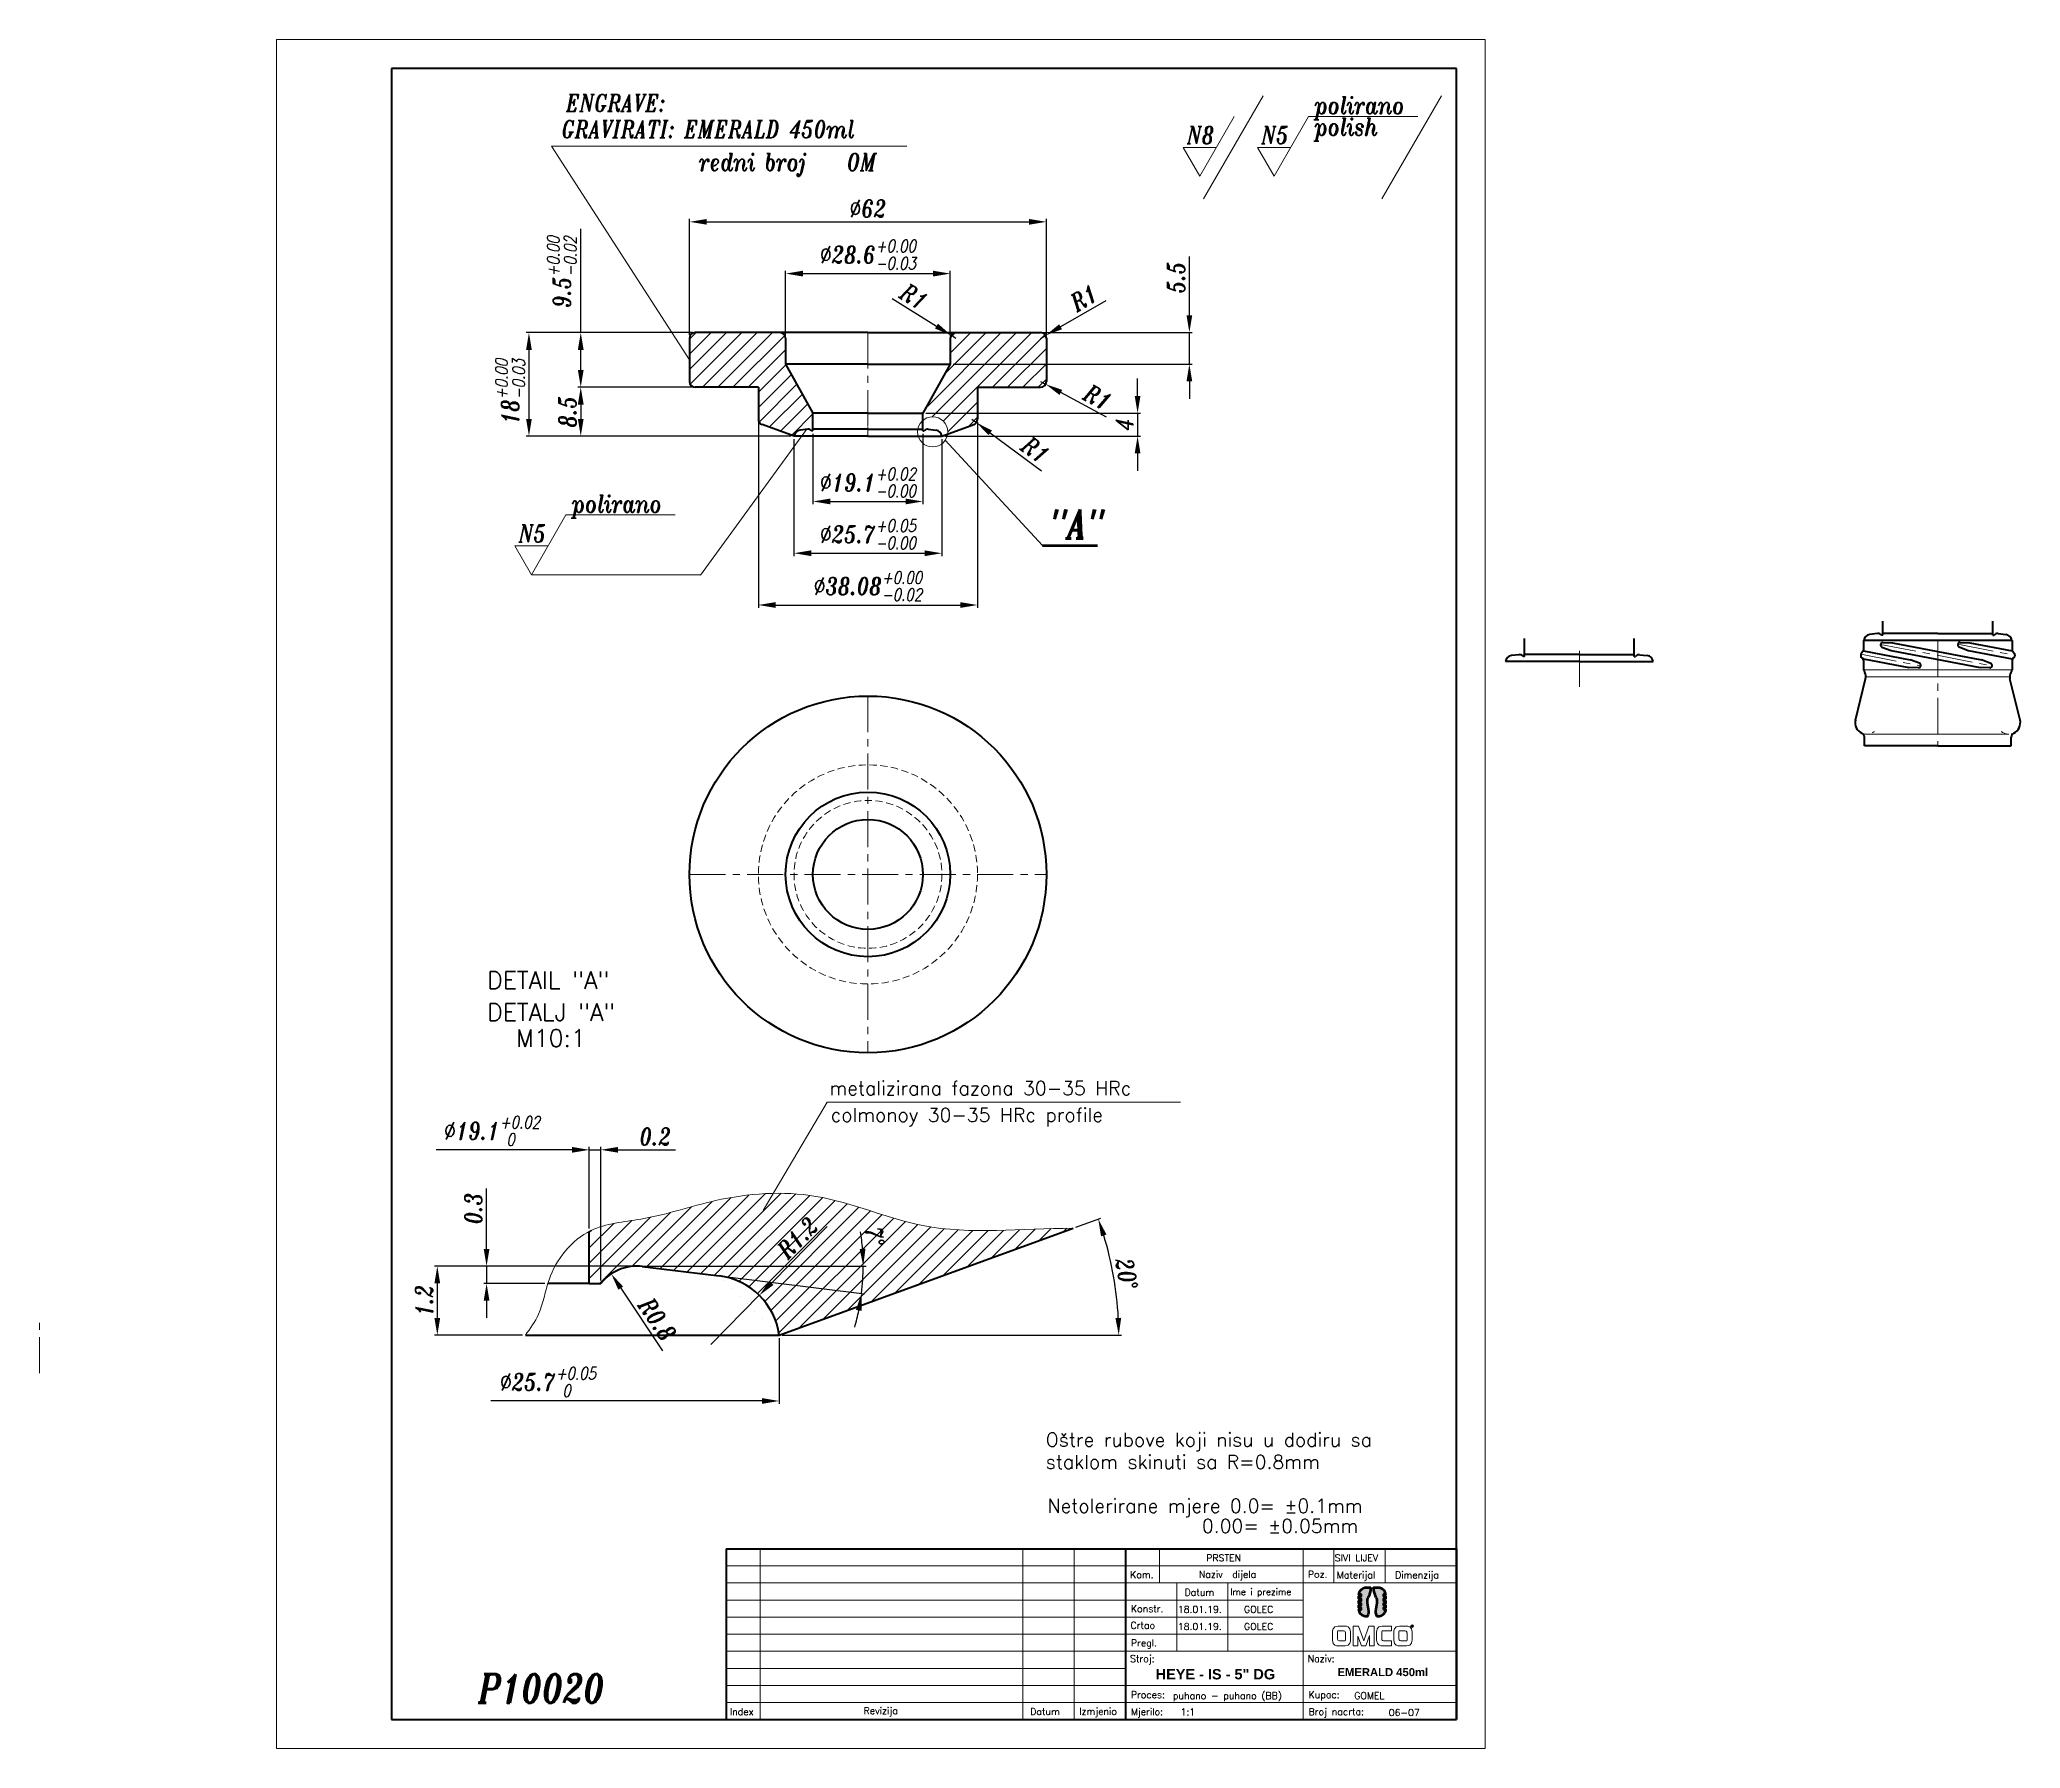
# Model space of a CAD drawing. Extents: x 14 to 358, y 27 to 324.
import ezdxf

# ---------------------------------------------------------------- set-up
doc = ezdxf.new("R2010")
doc.units = 0
doc.header["$LTSCALE"] = 5
doc.header["$MEASUREMENT"] = 0
doc.linetypes.add('CENTER', pattern=[2, 1.25, -0.25, 0.25, -0.25])
doc.linetypes.add('HIDDEN', pattern=[0.375, 0.25, -0.125])
doc.layers.get('0').update_dxf_attribs({"linetype": 'CONTINUOUS', "lineweight": 15})
for name, color, linetype, lineweight in [('1', 1, 'CENTER', 15), ('2', 2, 'HIDDEN', 15), ('3', 3, 'CONTINUOUS', 35), ('4', 5, 'CONTINUOUS', 50), ('8', 252, 'CONTINUOUS', 15)]:
    doc.layers.add(name, color=color, linetype=linetype, lineweight=lineweight)
doc.layers.add('ENGLISH', color=197, linetype='CONTINUOUS')
doc.styles.add('ITALICT', font='ITALICT.shx', dxfattribs={"width": 0.8, "height": 3})
doc.styles.add('ROMANS', font='romans.shx')
doc.dimstyles.new('Stand', dxfattribs={"dimtxt": 3, "dimasz": 3, "dimexe": 0.5, "dimexo": 0.5, "dimgap": 0.8, "dimtad": 1, "dimdsep": 46, "dimtxsty": 'ITALICT', "dimcen": 0, "dimadec": 1, "dimazin": 2, "dimtfac": 1, "dimtmove": 0, "dimatfit": 3, "dimfxl": 1, "dimtolj": 1, "dimtzin": 0, "dimarcsym": 0})
doc.dimstyles.get("Standard").update_dxf_attribs({"dimtxt": 3, "dimasz": 3, "dimexe": 0.5, "dimexo": 0.5, "dimgap": 0.8, "dimtad": 1, "dimlfac": 0.1, "dimdsep": 46, "dimtxsty": 'ITALICT', "dimcen": 0, "dimadec": 1, "dimazin": 2, "dimtfac": 1, "dimtmove": 0, "dimatfit": 3, "dimfxl": 1, "dimtolj": 1, "dimtzin": 0, "dimarcsym": 0})
pattern_1 = [(45, (-943.3755, 0), (-1.3258252, 1.3258252), [])]

msp = doc.modelspace()

# ---------------------------------------------------------------- texts
at = {"style": 'ITALICT', "width": 0.8}
for s, height, p in [('polirano', 3, (235.617, 311.373)), ('GRAVIRATI: EMERALD 450ml', 3, (104.803, 307.21)), ('N8', 3, (213.456, 306.204)), ('N5', 3, (226.383, 306.204)), (' redni broj   OM', 3, (126.998, 301.511)), ('polirano', 3, (106.577, 242.114)), ('"A"', 5, (189.578, 237.598)), ('N5', 3, (97.343, 236.945)), ('P10020', 5, (90.278, 35.198))]:
    msp.add_text(s, height=height, dxfattribs=at).set_placement(p)
at = {"style": 'ROMANS'}
for s, height, p in [('DETALJ "A"', 3, (91.868, 153.755)), ('M10:1', 3, (96.893, 149.257)), ('metalizirana fazona 30-35 HRc', 2.4, (151.326, 140.839)), ('Oštre rubove koji nisu u dodiru sa', 2.4, (188.897, 79.744)), ('staklom skinuti sa R=0.8mm', 2.4, (188.897, 75.881)), ('Netolerirane mjere 0.0= %%p0.1mm', 2.4, (189.225, 68.254)), ('                0.00= %%p0.05mm', 2.4, (187.417, 64.762)), ('PRSTEN', 1.1878, (216.799, 59.814)), ('SIVI LIJEV', 1.1878, (239.112, 59.814)), ('Kom.', 1.1878, (203.567, 56.883)), ('Naziv  dijela', 1.18776, (215.506, 56.948)), ('Ime i prezime', 1.12837, (220.971, 53.945)), ('Poz.', 1.1878, (234.446, 56.969)), ('Materijal', 1.1878, (239.479, 56.837)), ('Dimenzija', 1.1878, (249.599, 56.84)), ('Konstr.', 1.1878, (203.711, 50.992)), ('18.01.19.', 1.1878, (211.854, 50.855)), ('Datum', 1.1878, (213.034, 53.834)), ('GOLEC', 1.1878, (223.354, 50.855)), ('Crtao', 1.1878, (203.632, 48.092)), ('18.01.19.', 1.1878, (211.854, 47.885)), ('GOLEC', 1.1878, (223.354, 47.885)), ('Pregl.', 1.1878, (203.711, 45.034)), ('Stroj:', 1.1878, (203.549, 42.297)), ('Naziv:', 1.1878, (234.431, 42.297)), ('Revizija', 1.1878, (157.265, 33.24)), ('Proces:', 1.1878, (203.693, 36.037)), ('puhano - puhano (BB)', 1.18776, (211.001, 35.878)), ('Kupac:', 1.1878, (234.575, 36.037)), ('GOMEL', 1.1878, (242.513, 35.878)), ('Index', 1.1878, (134.018, 33.094)), ('Datum', 1.1878, (186.213, 33.104)), ('Izmjenio', 1.1878, (194.713, 33.139)), ('Mjerilo:', 1.1878, (203.693, 33.068)), ('1:1', 1.1878, (212.318, 33.023)), ('Broj nacrta:', 1.18776, (234.582, 33.066)), ('06-07', 1.1878, (248.505, 32.929))]:
    msp.add_text(s, height=height, dxfattribs=at).set_placement(p)
at = {"attachment_point": 1, "style": 'ROMANS'}
for s, insert, char_height, width in [('{\\fArial|b1|i0|c238|p34;EMERALD 450ml}', (239.592, 41.251), 1.4, 29.839), ('{\\fArial|b1|i0|c238|p34;HEYE - IS - 5" DG}', (208.004, 41.088), 1.8, 34.0327)]:
    msp.add_mtext(s, dxfattribs=dict(at, insert=insert, char_height=char_height, width=width))
at = {"layer": 'ENGLISH', "style": 'ITALICT', "width": 0.8}
for s, p in [('ENGRAVE:', (105.549, 311.773)), ('polish', (235.617, 307.637))]:
    msp.add_text(s, height=3, dxfattribs=at).set_placement(p)
at = {"layer": 'ENGLISH', "style": 'ROMANS'}
for s, height, p in [('DETAIL "A"', 3, (91.868, 159.314)), ('colmonoy 30-35 HRc profile', 2.4, (151.53, 136.193))]:
    msp.add_text(s, height=height, dxfattribs=at).set_placement(p)

# ---------------------------------------------------------------- blocks, each defined once
blk = doc.blocks.new('*D86')
at = {"color": 0, "lineweight": -2}
for p, q in [((143.71, 272.87), (143.71, 284.12)), ((146.71, 283.62), (169.31, 283.62)), ((172.31, 272.87), (172.31, 284.12))]:
    blk.add_line(p, q, dxfattribs=at)
at = {"color": 0}
for points in [[(146.71, 284.12), (146.71, 283.12), (143.71, 283.62)], [(169.31, 283.12), (169.31, 284.12), (172.31, 283.62)]]:
    blk.add_solid(points, dxfattribs=at)
at = {"color": 0, "insert": (158.01, 286.91), "char_height": 3, "attachment_point": 5, "style": 'ITALICT'}
blk.add_mtext('\\A1;%%C28.6{}{\\H0.71x;\\C3;\\S+0.00^ -0.03;}', dxfattribs=at)
blk = doc.blocks.new('*D87')
at = {"color": 0, "lineweight": -2}
for p, q in [((127.01, 272.97), (127.01, 293.12)), ((130.01, 292.62), (186.01, 292.62)), ((189.01, 272.87), (189.01, 293.12))]:
    blk.add_line(p, q, dxfattribs=at)
at = {"color": 0}
for points in [[(130.01, 293.12), (130.01, 292.12), (127.01, 292.62)], [(186.01, 292.12), (186.01, 293.12), (189.01, 292.62)]]:
    blk.add_solid(points, dxfattribs=at)
at = {"color": 0, "insert": (158.01, 294.92), "char_height": 3, "attachment_point": 5, "style": 'ITALICT'}
blk.add_mtext('\\A1;%%C62', dxfattribs=at)
blk = doc.blocks.new('*D88')
at = {"color": 0, "lineweight": -2}
for p, q in [((138.97, 257.83), (138.97, 225.52)), ((177.05, 257.83), (177.05, 225.52)), ((141.97, 226.02), (174.05, 226.02))]:
    blk.add_line(p, q, dxfattribs=at)
at = {"color": 0}
for points in [[(141.97, 226.52), (141.97, 225.52), (138.97, 226.02)], [(174.05, 225.52), (174.05, 226.52), (177.05, 226.02)]]:
    blk.add_solid(points, dxfattribs=at)
at = {"color": 0, "insert": (158.01, 229.31), "char_height": 3, "attachment_point": 5, "style": 'ITALICT'}
blk.add_mtext('\\A1;%%c38.08{}{\\H0.71x;\\C3;\\S+0.00^ -0.02;}', dxfattribs=at)
blk = doc.blocks.new('*D89')
at = {"color": 0, "lineweight": -2}
for p, q in [((213.86, 276.37), (213.86, 286.57)), ((188.51, 273.37), (214.36, 273.37)), ((213.86, 267.87), (213.86, 273.37)), ((172.81, 267.87), (214.36, 267.87)), ((213.86, 264.87), (213.86, 261.87))]:
    blk.add_line(p, q, dxfattribs=at)
at = {"color": 0}
for points in [[(213.36, 276.37), (214.36, 276.37), (213.86, 273.37)], [(214.36, 264.87), (213.36, 264.87), (213.86, 267.87)]]:
    blk.add_solid(points, dxfattribs=at)
at = {"color": 0, "insert": (211.56, 282.97), "char_height": 3, "attachment_point": 5, "rotation": 90, "style": 'ITALICT'}
blk.add_mtext('\\A1;5.5', dxfattribs=at)
blk = doc.blocks.new('*D90')
at = {"color": 0, "lineweight": -2}
for p, q in [((162.24, 279.29), (169.92, 274.49)), ((173.31, 272.37), (172.47, 272.9))]:
    blk.add_line(p, q, dxfattribs=at)
at = {"color": 0}
blk.add_solid([(169.66, 274.07), (170.18, 274.92), (172.47, 272.9)], dxfattribs=at)
at = {"color": 0, "insert": (166.02, 279.63), "char_height": 3, "attachment_point": 5, "rotation": 328.0372, "style": 'ITALICT'}
blk.add_mtext('\\A1;R1', dxfattribs=at)
blk = doc.blocks.new('*D91')
at = {"color": 0, "lineweight": -2}
for p, q in [((127.51, 263.87), (107.61, 263.87)), ((108.11, 260.87), (108.11, 258.37)), ((144.66, 255.37), (107.61, 255.37))]:
    blk.add_line(p, q, dxfattribs=at)
at = {"color": 0}
for points in [[(108.61, 260.87), (107.61, 260.87), (108.11, 263.87)], [(107.61, 258.37), (108.61, 258.37), (108.11, 255.37)]]:
    blk.add_solid(points, dxfattribs=at)
at = {"color": 0, "insert": (105.81, 259.62), "char_height": 3, "attachment_point": 5, "rotation": 90, "style": 'ITALICT'}
blk.add_mtext('\\A1;8.5', dxfattribs=at)
blk = doc.blocks.new('*D92')
at = {"color": 0, "lineweight": -2}
for p, q in [((127.51, 273.37), (98.61, 273.37)), ((99.11, 270.37), (99.11, 258.37)), ((144.66, 255.37), (98.61, 255.37))]:
    blk.add_line(p, q, dxfattribs=at)
at = {"color": 0}
for points in [[(99.61, 270.37), (98.61, 270.37), (99.11, 273.37)], [(98.61, 258.37), (99.61, 258.37), (99.11, 255.37)]]:
    blk.add_solid(points, dxfattribs=at)
at = {"color": 0, "insert": (95.83, 263.12), "char_height": 3, "attachment_point": 5, "rotation": 90, "style": 'ITALICT'}
blk.add_mtext('\\A1;18{}{\\H0.71x;\\C3;\\S+0.00^ -0.03;}', dxfattribs=at)
blk = doc.blocks.new('*D93')
at = {"color": 0, "lineweight": -2}
for p, q in [((204.86, 262.37), (204.86, 265.37)), ((168.06, 259.37), (205.36, 259.37)), ((204.86, 259.37), (204.86, 255.37)), ((171.36, 255.37), (205.36, 255.37)), ((204.86, 252.37), (204.86, 249.37))]:
    blk.add_line(p, q, dxfattribs=at)
at = {"color": 0}
for points in [[(204.36, 262.37), (205.36, 262.37), (204.86, 259.37)], [(205.36, 252.37), (204.36, 252.37), (204.86, 255.37)]]:
    blk.add_solid(points, dxfattribs=at)
at = {"color": 0, "insert": (202.56, 257.37), "char_height": 3, "attachment_point": 5, "rotation": 90, "style": 'ITALICT'}
blk.add_mtext('\\A1;4', dxfattribs=at)
blk = doc.blocks.new('*D96')
at = {"color": 0, "lineweight": -2}
for p, q in [((148.46, 255.77), (148.46, 243.52)), ((167.56, 255.77), (167.56, 243.52)), ((151.46, 244.02), (164.56, 244.02))]:
    blk.add_line(p, q, dxfattribs=at)
at = {"color": 0}
for points in [[(151.46, 244.52), (151.46, 243.52), (148.46, 244.02)], [(164.56, 243.52), (164.56, 244.52), (167.56, 244.02)]]:
    blk.add_solid(points, dxfattribs=at)
at = {"color": 0, "insert": (158.01, 247.31), "char_height": 3, "attachment_point": 5, "style": 'ITALICT'}
blk.add_mtext('\\A1;%%c19.1{}{\\H0.71x;\\C3;\\S+0.02^ -0.00;}', dxfattribs=at)
blk = doc.blocks.new('*D97')
at = {"color": 0, "lineweight": -2}
for p, q in [((145.16, 254.87), (145.16, 234.52)), ((170.86, 254.87), (170.86, 234.52)), ((148.16, 235.02), (167.86, 235.02))]:
    blk.add_line(p, q, dxfattribs=at)
at = {"color": 0}
for points in [[(148.16, 235.52), (148.16, 234.52), (145.16, 235.02)], [(167.86, 234.52), (167.86, 235.52), (170.86, 235.02)]]:
    blk.add_solid(points, dxfattribs=at)
at = {"color": 0, "insert": (158.01, 238.31), "char_height": 3, "attachment_point": 5, "style": 'ITALICT'}
blk.add_mtext('\\A1;%%c25.7{}{\\H0.71x;\\C3;\\S+0.05^ -0.00;}', dxfattribs=at)
blk = doc.blocks.new('*D98')
at = {"color": 0, "lineweight": -2}
for p, q in [((108.11, 273.37), (108.11, 291.41)), ((127.51, 273.37), (107.61, 273.37)), ((108.11, 266.87), (108.11, 270.37)), ((127.51, 263.87), (107.61, 263.87))]:
    blk.add_line(p, q, dxfattribs=at)
at = {"color": 0}
for points in [[(108.61, 270.37), (107.61, 270.37), (108.11, 273.37)], [(107.61, 266.87), (108.61, 266.87), (108.11, 263.87)]]:
    blk.add_solid(points, dxfattribs=at)
at = {"color": 0, "insert": (104.83, 283.89), "char_height": 3, "attachment_point": 5, "rotation": 90, "style": 'ITALICT'}
blk.add_mtext('\\A1;9.5{}{\\H0.71x;\\C3;\\S+0.00^ -0.02;}', dxfattribs=at)
blk = doc.blocks.new('*D102')
at = {"color": 0, "lineweight": -2}
for p, q in [((188.01, 264.87), (188.89, 264.4)), ((199.49, 258.65), (191.53, 262.97))]:
    blk.add_line(p, q, dxfattribs=at)
at = {"color": 0}
blk.add_solid([(191.77, 263.41), (191.29, 262.53), (188.89, 264.4)], dxfattribs=at)
at = {"color": 0, "insert": (197.93, 262.12), "char_height": 3, "attachment_point": 5, "rotation": 331.5266, "style": 'ITALICT'}
blk.add_mtext('\\A1;R1', dxfattribs=at)
blk = doc.blocks.new('*D103')
at = {"color": 0, "lineweight": -2}
for p, q in [((199.32, 278.91), (191.48, 274.38)), ((188.01, 272.37), (188.88, 272.88))]:
    blk.add_line(p, q, dxfattribs=at)
at = {"color": 0}
blk.add_solid([(191.23, 274.81), (191.73, 273.95), (188.88, 272.88)], dxfattribs=at)
at = {"color": 0, "insert": (195.54, 279.39), "char_height": 3, "attachment_point": 5, "rotation": 30.052, "style": 'ITALICT'}
blk.add_mtext('\\A1;R1', dxfattribs=at)
blk = doc.blocks.new('*D156')
at = {"color": 0, "lineweight": -2}
for p, q in [((106.59, 131.33), (83.01, 131.33)), ((109.59, 117.66), (109.59, 131.83))]:
    blk.add_line(p, q, dxfattribs=at)
at = {"color": 0}
blk.add_solid([(106.59, 130.83), (106.59, 131.83), (109.59, 131.33)], dxfattribs=at)
at = {"color": 0, "insert": (92.7, 134.62), "char_height": 3, "attachment_point": 5, "style": 'ITALICT'}
blk.add_mtext('\\A1;%%C19.1{}{\\H0.71x;\\C3;\\S+0.02^  0;}{{}}', dxfattribs=at)
blk = doc.blocks.new('*D157')
at = {"color": 0, "lineweight": -2}
for p, q in [((142.59, 98.62), (142.59, 87.18)), ((139.59, 87.68), (92.5, 87.68))]:
    blk.add_line(p, q, dxfattribs=at)
at = {"color": 0}
blk.add_solid([(139.59, 87.18), (139.59, 88.18), (142.59, 87.68)], dxfattribs=at)
at = {"color": 0, "insert": (102.42, 90.97), "char_height": 3, "attachment_point": 5, "style": 'ITALICT'}
blk.add_mtext('\\A1;%%C25.7{}{\\H0.71x;\\C3;\\S+0.05^  0;}{{}}', dxfattribs=at)
blk = doc.blocks.new('*D158')
at = {"color": 0, "lineweight": -2}
for p, q in [((106.59, 131.33), (103.59, 131.33)), ((109.59, 117.66), (109.59, 131.83)), ((109.59, 131.33), (111.59, 131.33)), ((111.59, 108.62), (111.59, 131.83)), ((114.59, 131.33), (124.56, 131.33))]:
    blk.add_line(p, q, dxfattribs=at)
at = {"color": 0}
for points in [[(106.59, 130.83), (106.59, 131.83), (109.59, 131.33)], [(114.59, 131.83), (114.59, 130.83), (111.59, 131.33)]]:
    blk.add_solid(points, dxfattribs=at)
at = {"color": 0, "insert": (121.07, 133.63), "char_height": 3, "attachment_point": 5, "style": 'ITALICT'}
blk.add_mtext('\\A1;0.2', dxfattribs=at)
blk = doc.blocks.new('*D159')
at = {"color": 0, "lineweight": -2}
for p, q in [((91.75, 114.12), (91.75, 124.62)), ((117.33, 111.12), (91.25, 111.12)), ((91.75, 111.12), (91.75, 108.12)), ((101.89, 108.12), (91.25, 108.12)), ((91.75, 105.12), (91.75, 102.12))]:
    blk.add_line(p, q, dxfattribs=at)
at = {"color": 0}
for points in [[(91.25, 114.12), (92.25, 114.12), (91.75, 111.12)], [(92.25, 105.12), (91.25, 105.12), (91.75, 108.12)]]:
    blk.add_solid(points, dxfattribs=at)
at = {"color": 0, "insert": (89.45, 121.13), "char_height": 3, "attachment_point": 5, "rotation": 90, "style": 'ITALICT'}
blk.add_mtext('\\A1;0.3', dxfattribs=at)
blk = doc.blocks.new('*D160')
at = {"color": 0, "lineweight": -2}
for p, q in [((111.67, 111.12), (82.69, 111.12)), ((83.19, 108.12), (83.19, 102.12)), ((97.99, 99.12), (82.69, 99.12))]:
    blk.add_line(p, q, dxfattribs=at)
at = {"color": 0}
for points in [[(83.69, 108.12), (82.69, 108.12), (83.19, 111.12)], [(82.69, 102.12), (83.69, 102.12), (83.19, 99.12)]]:
    blk.add_solid(points, dxfattribs=at)
at = {"color": 0, "insert": (80.89, 105.12), "char_height": 3, "attachment_point": 5, "rotation": 90, "style": 'ITALICT'}
blk.add_mtext('\\A1;1.2', dxfattribs=at)
blk = doc.blocks.new('*D175')
at = {"color": 0, "lineweight": -2}
for p, q in [((176.05, 258.33), (176.86, 257.73)), ((179.27, 255.94), (188.18, 249.32))]:
    blk.add_line(p, q, dxfattribs=at)
at = {"color": 0}
blk.add_solid([(179.56, 256.35), (178.97, 255.54), (176.86, 257.73)], dxfattribs=at)
at = {"color": 0, "insert": (187.12, 252.98), "char_height": 3, "attachment_point": 5, "rotation": 323.4089, "style": 'ITALICT'}
blk.add_mtext('\\A1;R1', dxfattribs=at)
blk = doc.blocks.new('*D177')
at = {"color": 0, "lineweight": -2}
for p, q in [((194.12, 117.87), (198.5, 119.46)), ((143.09, 99.12), (202.09, 99.12))]:
    blk.add_line(p, q, dxfattribs=at)
blk.add_arc((142.59, 99.12), 59, 2.9138, 17.0862, dxfattribs=at)
at = {"color": 0}
for points in [[(199.46, 116.61), (198.51, 116.29), (198.03, 119.29)], [(201.01, 102.1), (202.01, 102.13), (201.59, 99.12)]]:
    blk.add_solid(points, dxfattribs=at)
at = {"color": 0, "insert": (202.95, 109.76), "char_height": 3, "attachment_point": 5, "rotation": 280, "style": 'ITALICT'}
blk.add_mtext('\\A1;20%%d', dxfattribs=at)
blk = doc.blocks.new('*D178')
at = {"color": 0, "lineweight": -2}
for p, q in [((118.82, 111.12), (157.69, 111.12)), ((132.66, 109.36), (157.4, 106.32))]:
    blk.add_line(p, q, dxfattribs=at)
for start, end in [(4.423, 8.846), (353, 0), (344.154, 348.577)]:
    blk.add_arc((118.32, 111.12), 38.87, start, end, dxfattribs=at)
at = {"color": 0}
for points in [[(156.58, 114.09), (157.58, 114.13), (157.19, 111.12)], [(156.92, 103.34), (155.93, 103.5), (156.9, 106.38)]]:
    blk.add_solid(points, dxfattribs=at)
at = {"color": 0, "insert": (159.18, 116.23), "char_height": 3, "attachment_point": 5, "rotation": 277.1339, "style": 'ITALICT'}
blk.add_mtext('\\A1;7%%d', dxfattribs=at)
blk = doc.blocks.new('*D179')
at = {"color": 0, "lineweight": -2}
blk.add_line((115.06, 107.28), (122.3, 96.41), dxfattribs=at)
at = {"color": 0}
blk.add_solid([(115.48, 107.56), (114.65, 107), (113.4, 109.78)], dxfattribs=at)
at = {"color": 0, "insert": (121.43, 101.87), "char_height": 3, "attachment_point": 5, "rotation": 303.6322, "style": 'ITALICT'}
blk.add_mtext('\\A1;R0.8', dxfattribs=at)
blk = doc.blocks.new('*D180')
at = {"color": 0, "lineweight": -2}
for p, q in [((141.24, 108.18), (150.95, 118.01)), ((130.7, 97.51), (139.13, 106.04))]:
    blk.add_line(p, q, dxfattribs=at)
at = {"color": 0}
blk.add_solid([(140.88, 108.53), (141.59, 107.83), (139.13, 106.04)], dxfattribs=at)
at = {"color": 0, "insert": (145.78, 116.05), "char_height": 3, "attachment_point": 5, "rotation": 45.3539, "style": 'ITALICT'}
blk.add_mtext('\\A1;R1.2', dxfattribs=at)

# ---------------------------------------------------------------- dimensions: what is measured, and where the dimension line sits
dim = msp.add_linear_dim(base=(108.11, 273.375), p1=(128.014, 263.875), p2=(128.014, 273.375), angle=90, text='<>{}{\\H0.71x;\\C3;\\S+0.00^ -0.02;}', dimstyle='Stand', override={"dimtxt": 3, "dimasz": 3, "dimexe": 0.5, "dimexo": 0.5, "dimgap": 0.8, "dimtad": 1, "dimtih": 0, "dimtoh": 0, "dimdec": 2, "dimzin": 8, "dimtxsty": 'ITALICT', "dimcen": 0, "dimaunit": 1, "dimtp": 0, "dimtm": 0.02, "dimtdec": 2, "dimtofl": 1, "dimtvp": 13.888889, "dimtzin": 0})
dim.commit()
dim.dimension.update_dxf_attribs({"geometry": '*D98', "text_midpoint": (104.825, 283.894)})
for base, p1, p2, text, dimstyle, override, picture, middle in [((189.014, 292.622), (127.014, 272.475), (189.014, 272.375), '%%C<>', 'Stand', {"dimtxt": 3, "dimasz": 3, "dimexe": 0.5, "dimexo": 0.5, "dimgap": 0.8, "dimtad": 1, "dimtih": 0, "dimtoh": 0, "dimdec": 2, "dimzin": 8, "dimtxsty": 'ITALICT', "dimcen": 0, "dimaunit": 1, "dimtdec": 2, "dimtofl": 1, "dimtmove": 0, "dimtvp": 13.888889, "dimtzin": 8}, '*D87', (158.014, 292.622)), ((177.054, 226.023), (138.974, 258.328), (177.054, 258.328), '%%c<>{}{\\H0.71x;\\C3;\\S+0.00^ -0.02;}', 'Stand', {"dimaunit": 1, "dimtp": 0, "dimtm": 0.02, "dimtdec": 2, "dimtmove": 0, "dimtvp": 13.888889, "dimtzin": 0}, '*D88', (158.014, 226.023)), ((167.564, 244.023), (148.464, 256.275), (167.564, 256.275), '%%c<>{}{\\H0.71x;\\C3;\\S+0.02^ -0.00;}', 'Stand', {"dimaunit": 1, "dimtp": 0.02, "dimtm": 0, "dimtdec": 2, "dimtmove": 0, "dimtvp": 13.888889, "dimtzin": 0}, '*D96', (158.014, 244.023)), ((170.864, 235.023), (145.164, 255.375), (170.864, 255.375), '%%c<>{}{\\H0.71x;\\C3;\\S+0.05^ -0.00;}', 'Stand', {"dimaunit": 1, "dimtp": 0.05, "dimtm": 0, "dimtdec": 2, "dimtmove": 0, "dimtvp": 13.888889, "dimtzin": 0}, '*D97', (158.014, 235.023)), ((14.088, 131.331), (109.588, 117.158), (14.088, 99.115), '<>{}{\\H0.71x;\\C3;\\S+0.02^  0;}{{}}', 'Standard', {"dimlfac": 0.2, "dimpost": '%%C<>', "dimse2": 1, "dimsd2": 1, "dimtp": 0.02}, '*D156', (92.705, 131.331)), ((14.088, 87.683), (142.588, 99.115), (14.088, 84.754), '<>{}{\\H0.71x;\\C3;\\S+0.05^  0;}{{}}', 'Standard', {"dimlfac": 0.2, "dimpost": '%%C<>', "dimse2": 1, "dimsd2": 1, "dimtp": 0.05}, '*D157', (102.419, 87.683))]:
    dim = msp.add_linear_dim(base=base, p1=p1, p2=p2, text=text, dimstyle=dimstyle, override=override)
    dim.commit()
    dim.dimension.update_dxf_attribs({"geometry": picture, "text_midpoint": middle, "dimtype": 160})
dim = msp.add_linear_dim(base=(172.314, 283.622), p1=(143.714, 272.375), p2=(172.314, 272.375), text='%%C<>{}{\\H0.71x;\\C3;\\S+0.00^ -0.03;}', dimstyle='Stand', override={"dimtxt": 3, "dimasz": 3, "dimexe": 0.5, "dimexo": 0.5, "dimgap": 0.8, "dimtad": 1, "dimtih": 0, "dimtoh": 0, "dimdec": 2, "dimzin": 8, "dimtxsty": 'ITALICT', "dimcen": 0, "dimaunit": 1, "dimtp": 0, "dimtm": 0.03, "dimtdec": 2, "dimtofl": 1, "dimtmove": 0, "dimtvp": 13.888889, "dimtzin": 0})
dim.commit()
dim.dimension.update_dxf_attribs({"geometry": '*D86', "text_midpoint": (158.014, 286.907)})
for base, p1, p2, dimstyle, override, picture, middle in [((213.856, 273.375), (172.314, 267.875), (188.014, 273.375), 'Stand', {"dimtxt": 3, "dimasz": 3, "dimexe": 0.5, "dimexo": 0.5, "dimgap": 0.8, "dimtad": 1, "dimtih": 0, "dimtoh": 0, "dimdec": 2, "dimzin": 8, "dimtxsty": 'ITALICT', "dimcen": 0, "dimaunit": 1, "dimtdec": 2, "dimtofl": 1, "dimtmove": 0, "dimtvp": 13.888889, "dimtzin": 8}, '*D89', (213.856, 282.975)), ((91.749, 108.115), (117.833, 111.115), (102.392, 108.115), 'Standard', {"dimlfac": 0.1}, '*D159', (91.749, 121.129))]:
    dim = msp.add_linear_dim(base=base, p1=p1, p2=p2, angle=90, dimstyle=dimstyle, override=override)
    dim.commit()
    dim.dimension.update_dxf_attribs({"geometry": picture, "text_midpoint": middle, "dimtype": 160})
dim = msp.add_radius_dim(center=(173.314, 272.375), mpoint=(172.465, 272.904), text='R1', dimstyle='Stand', override={"dimtxt": 3, "dimasz": 3, "dimexe": 0.5, "dimexo": 0.5, "dimgap": 0.8, "dimtad": 1, "dimtih": 0, "dimtoh": 0, "dimdec": 2, "dimzin": 8, "dimtxsty": 'ITALICT', "dimcen": 0, "dimaunit": 1, "dimtdec": 2, "dimtofl": 1, "dimtvp": 13.888889, "dimtzin": 8})
dim.commit()
dim.dimension.update_dxf_attribs({"geometry": '*D90', "text_midpoint": (166.023, 279.635)})
for center, mpoint, picture, middle in [((188.014, 272.375), (188.879, 272.876), '*D103', (195.542, 279.388)), ((188.014, 264.875), (188.893, 264.398), '*D102', (197.926, 262.116))]:
    dim = msp.add_radius_dim(center=center, mpoint=mpoint, dimstyle='Stand')
    dim.commit()
    dim.dimension.update_dxf_attribs({"geometry": picture, "text_midpoint": middle})
dim = msp.add_linear_dim(base=(99.11, 255.375), p1=(128.014, 273.375), p2=(145.164, 255.375), angle=90, text='<>{}{\\H0.71x;\\C3;\\S+0.00^ -0.03;}', dimstyle='Stand', override={"dimtxt": 3, "dimasz": 3, "dimexe": 0.5, "dimexo": 0.5, "dimgap": 0.8, "dimtad": 1, "dimtih": 0, "dimtoh": 0, "dimdec": 2, "dimzin": 8, "dimtxsty": 'ITALICT', "dimcen": 0, "dimaunit": 1, "dimtp": 0, "dimtm": 0.03, "dimtdec": 2, "dimtofl": 1, "dimtmove": 0, "dimtvp": 13.888889, "dimtzin": 0})
dim.commit()
dim.dimension.update_dxf_attribs({"geometry": '*D92', "text_midpoint": (99.11, 263.125), "dimtype": 160})
for base, p1, p2, dimstyle, override, picture, middle in [((204.856, 255.375), (167.564, 259.375), (170.864, 255.375), 'Stand', {"dimtxt": 3, "dimasz": 3, "dimexe": 0.5, "dimexo": 0.5, "dimgap": 0.8, "dimtad": 1, "dimtih": 0, "dimtoh": 0, "dimdec": 2, "dimzin": 8, "dimtxsty": 'ITALICT', "dimcen": 0, "dimaunit": 1, "dimtdec": 2, "dimtofl": 1, "dimtmove": 0, "dimtvp": 13.888889, "dimtzin": 8}, '*D93', (202.556, 257.375)), ((108.11, 255.375), (128.014, 263.875), (145.164, 255.375), 'Stand', {"dimtxt": 3, "dimasz": 3, "dimexe": 0.5, "dimexo": 0.5, "dimgap": 0.8, "dimtad": 1, "dimtih": 0, "dimtoh": 0, "dimdec": 2, "dimzin": 8, "dimtxsty": 'ITALICT', "dimcen": 0, "dimaunit": 1, "dimtdec": 2, "dimtofl": 1, "dimtmove": 0, "dimtvp": 13.888889, "dimtzin": 8}, '*D91', (105.81, 259.625)), ((83.189, 99.115), (112.168, 111.115), (98.49, 99.115), 'Standard', {"dimlfac": 0.1}, '*D160', (80.889, 105.115))]:
    dim = msp.add_linear_dim(base=base, p1=p1, p2=p2, angle=90, dimstyle=dimstyle, override=override)
    dim.commit()
    dim.dimension.update_dxf_attribs({"geometry": picture, "text_midpoint": middle})
dim = msp.add_radius_dim(center=(176.054, 258.328), mpoint=(176.857, 257.732), dimstyle='Stand')
dim.commit()
dim.dimension.update_dxf_attribs({"geometry": '*D175', "text_midpoint": (185.75, 251.129), "dimtype": 164})
dim = msp.add_linear_dim(base=(111.588, 131.331), p1=(109.588, 117.158), p2=(111.588, 108.115), dimstyle='Standard', override={"dimlfac": 0.1})
dim.commit()
dim.dimension.update_dxf_attribs({"geometry": '*D158', "text_midpoint": (121.074, 133.631)})
dim = msp.add_angular_dim_2l(base=(201.186, 105.964), line1=((142.588, 99.115), (193.648, 117.699)), line2=((14.088, 99.115), (75.257, 99.115)), dimstyle='Stand')
dim.commit()
dim.dimension.update_dxf_attribs({"geometry": '*D177', "text_midpoint": (202.954, 109.759)})
dim = msp.add_angular_dim_2l(base=(157.065, 107.953), line1=((118.808, 111.056), (132.159, 109.416)), line2=((117.833, 111.115), (114.156, 111.115)), dimstyle='Stand')
dim.commit()
dim.dimension.update_dxf_attribs({"geometry": '*D178', "text_midpoint": (156.893, 115.943), "dimtype": 162})
for center, mpoint, picture, middle in [((130.697, 97.506), (139.129, 106.043), '*D180', (147.419, 114.436)), ((117.833, 103.115), (113.402, 109.776), '*D179', (119.511, 100.594))]:
    dim = msp.add_radius_dim(center=center, mpoint=mpoint, dimstyle='Standard', override={"dimtxsty": 'ITALICT'})
    dim.commit()
    dim.dimension.update_dxf_attribs({"geometry": picture, "text_midpoint": middle, "dimtype": 164})

# ---------------------------------------------------------------- hatches: boundary and pattern name
at = {"layer": '4'}
h = msp.add_hatch(color=142, dxfattribs=at)
edge = h.paths.add_edge_path()
edge.add_spline(control_points=[(243.315, 51.428), (243.315, 51.428), (243.315, 51.428), (243.315, 51.428), (243.315, 51.428), (243.448, 50.259), (244.481, 50.198), (244.634, 50.198), (244.634, 50.198), (244.634, 50.198), (244.748, 50.198), (244.748, 50.198), (244.748, 50.198), (245.291, 50.979), (244.744, 52.116), (244.744, 52.929), (244.744, 52.929), (244.744, 53.567), (245.306, 53.738), (245.368, 55.27), (245.368, 55.27), (244.719, 55.27), (244.719, 55.27), (244.719, 55.27), (243.625, 55.27), (243.375, 54.425), (243.318, 54.04)], knot_values=[0.8095238, 0.8095238, 0.8095238, 0.8095238, 0.8095238, 0.8095238, 0.8095238, 0.8095238, 0.8571429, 0.8571429, 0.8571429, 0.8571429, 0.9047619, 0.9047619, 0.9047619, 0.9047619, 0.952381, 0.952381, 0.952381, 0.952381, 1, 1, 1, 1.047619, 1.047619, 1.047619, 1.047619, 1.0952381, 1.0952381, 1.0952381, 1.0952381], degree=3, periodic=0)
edge.add_spline(control_points=[(243.318, 54.04), (243.318, 54.04), (243.689, 54.04), (243.689, 54.04)], knot_values=[0.0952381, 0.0952381, 0.0952381, 0.0952381, 0.1428571, 0.1428571, 0.1428571, 0.1428571], degree=3, periodic=0)
edge.add_spline(control_points=[(243.689, 54.04), (243.689, 54.04), (243.689, 54.04), (243.689, 54.04), (243.689, 54.04), (243.689, 54.04), (243.689, 53.729), (243.689, 53.729)], knot_values=[0.1428571, 0.1428571, 0.1428571, 0.1428571, 0.1428571, 0.1428571, 0.1428571, 0.1428571, 0.1904762, 0.1904762, 0.1904762, 0.1904762], degree=3, periodic=0)
edge.add_spline(control_points=[(243.689, 53.729), (243.689, 53.729), (243.689, 53.729), (243.689, 53.729), (243.689, 53.729), (243.689, 53.729), (243.301, 53.729), (243.301, 53.729)], knot_values=[0.1904762, 0.1904762, 0.1904762, 0.1904762, 0.1904762, 0.1904762, 0.1904762, 0.1904762, 0.2380952, 0.2380952, 0.2380952, 0.2380952], degree=3, periodic=0)
edge.add_spline(control_points=[(243.301, 53.729), (243.301, 53.729), (243.301, 53.729), (243.301, 53.729), (243.301, 53.729), (243.301, 53.729), (243.301, 53.273), (243.301, 53.273)], knot_values=[0.2380952, 0.2380952, 0.2380952, 0.2380952, 0.2380952, 0.2380952, 0.2380952, 0.2380952, 0.2857143, 0.2857143, 0.2857143, 0.2857143], degree=3, periodic=0)
edge.add_spline(control_points=[(243.301, 53.273), (243.301, 53.273), (243.301, 53.273), (243.301, 53.273), (243.301, 53.273), (243.301, 53.273), (243.689, 53.273), (243.689, 53.273)], knot_values=[0.2857143, 0.2857143, 0.2857143, 0.2857143, 0.2857143, 0.2857143, 0.2857143, 0.2857143, 0.3333333, 0.3333333, 0.3333333, 0.3333333], degree=3, periodic=0)
edge.add_spline(control_points=[(243.689, 53.273), (243.689, 53.273), (243.689, 53.273), (243.689, 53.273), (243.689, 53.273), (243.689, 53.273), (243.689, 52.962), (243.689, 52.962)], knot_values=[0.3333333, 0.3333333, 0.3333333, 0.3333333, 0.3333333, 0.3333333, 0.3333333, 0.3333333, 0.3809524, 0.3809524, 0.3809524, 0.3809524], degree=3, periodic=0)
edge.add_spline(control_points=[(243.689, 52.962), (243.689, 52.962), (243.689, 52.962), (243.689, 52.962), (243.689, 52.962), (243.689, 52.962), (243.301, 52.962), (243.301, 52.962)], knot_values=[0.3809524, 0.3809524, 0.3809524, 0.3809524, 0.3809524, 0.3809524, 0.3809524, 0.3809524, 0.4285714, 0.4285714, 0.4285714, 0.4285714], degree=3, periodic=0)
edge.add_spline(control_points=[(243.301, 52.962), (243.301, 52.962), (243.301, 52.962), (243.301, 52.962), (243.301, 52.962), (243.301, 52.962), (243.301, 52.506), (243.301, 52.506)], knot_values=[0.4285714, 0.4285714, 0.4285714, 0.4285714, 0.4285714, 0.4285714, 0.4285714, 0.4285714, 0.4761905, 0.4761905, 0.4761905, 0.4761905], degree=3, periodic=0)
edge.add_spline(control_points=[(243.301, 52.506), (243.301, 52.506), (243.301, 52.506), (243.301, 52.506), (243.301, 52.506), (243.301, 52.506), (243.689, 52.506), (243.689, 52.506)], knot_values=[0.4761905, 0.4761905, 0.4761905, 0.4761905, 0.4761905, 0.4761905, 0.4761905, 0.4761905, 0.5238095, 0.5238095, 0.5238095, 0.5238095], degree=3, periodic=0)
edge.add_spline(control_points=[(243.689, 52.506), (243.689, 52.506), (243.689, 52.506), (243.689, 52.506), (243.689, 52.506), (243.689, 52.506), (243.689, 52.195), (243.689, 52.195)], knot_values=[0.5238095, 0.5238095, 0.5238095, 0.5238095, 0.5238095, 0.5238095, 0.5238095, 0.5238095, 0.5714286, 0.5714286, 0.5714286, 0.5714286], degree=3, periodic=0)
edge.add_spline(control_points=[(243.689, 52.195), (243.689, 52.195), (243.689, 52.195), (243.689, 52.195), (243.689, 52.195), (243.689, 52.195), (243.301, 52.195), (243.301, 52.195)], knot_values=[0.5714286, 0.5714286, 0.5714286, 0.5714286, 0.5714286, 0.5714286, 0.5714286, 0.5714286, 0.6190476, 0.6190476, 0.6190476, 0.6190476], degree=3, periodic=0)
edge.add_spline(control_points=[(243.301, 52.195), (243.301, 52.195), (243.301, 52.195), (243.301, 52.195), (243.301, 52.195), (243.301, 52.195), (243.301, 51.739), (243.301, 51.739)], knot_values=[0.6190476, 0.6190476, 0.6190476, 0.6190476, 0.6190476, 0.6190476, 0.6190476, 0.6190476, 0.6666667, 0.6666667, 0.6666667, 0.6666667], degree=3, periodic=0)
edge.add_spline(control_points=[(243.301, 51.739), (243.301, 51.739), (243.301, 51.739), (243.301, 51.739), (243.301, 51.739), (243.301, 51.739), (243.689, 51.739), (243.689, 51.739)], knot_values=[0.6666667, 0.6666667, 0.6666667, 0.6666667, 0.6666667, 0.6666667, 0.6666667, 0.6666667, 0.7142857, 0.7142857, 0.7142857, 0.7142857], degree=3, periodic=0)
edge.add_spline(control_points=[(243.689, 51.739), (243.689, 51.739), (243.689, 51.739), (243.689, 51.739), (243.689, 51.739), (243.689, 51.739), (243.689, 51.428), (243.689, 51.428)], knot_values=[0.7142857, 0.7142857, 0.7142857, 0.7142857, 0.7142857, 0.7142857, 0.7142857, 0.7142857, 0.7619048, 0.7619048, 0.7619048, 0.7619048], degree=3, periodic=0)
edge.add_spline(control_points=[(243.689, 51.428), (243.689, 51.428), (243.689, 51.428), (243.689, 51.428), (243.689, 51.428), (243.689, 51.428), (243.315, 51.428), (243.315, 51.428)], knot_values=[0.7619048, 0.7619048, 0.7619048, 0.7619048, 0.7619048, 0.7619048, 0.7619048, 0.7619048, 0.8095238, 0.8095238, 0.8095238, 0.8095238], degree=3, periodic=0)
h = msp.add_hatch(color=253, dxfattribs=at)
edge = h.paths.add_edge_path()
edge.add_spline(control_points=[(247.572, 52.506), (247.572, 52.506), (247.572, 52.506), (247.572, 52.506), (247.572, 52.506), (247.572, 52.506), (247.96, 52.506), (247.96, 52.506)], knot_values=[0.2380952, 0.2380952, 0.2380952, 0.2380952, 0.2380952, 0.2380952, 0.2380952, 0.2380952, 0.2857143, 0.2857143, 0.2857143, 0.2857143], degree=3, periodic=0)
edge.add_spline(control_points=[(247.96, 52.506), (247.96, 52.506), (247.96, 52.506), (247.96, 52.506), (247.96, 52.506), (247.96, 52.506), (247.96, 52.962), (247.96, 52.962)], knot_values=[0.2857143, 0.2857143, 0.2857143, 0.2857143, 0.2857143, 0.2857143, 0.2857143, 0.2857143, 0.3333333, 0.3333333, 0.3333333, 0.3333333], degree=3, periodic=0)
edge.add_spline(control_points=[(247.96, 52.962), (247.96, 52.962), (247.96, 52.962), (247.96, 52.962), (247.96, 52.962), (247.96, 52.962), (247.572, 52.962), (247.572, 52.962)], knot_values=[0.3333333, 0.3333333, 0.3333333, 0.3333333, 0.3333333, 0.3333333, 0.3333333, 0.3333333, 0.3809524, 0.3809524, 0.3809524, 0.3809524], degree=3, periodic=0)
edge.add_spline(control_points=[(247.572, 52.962), (247.572, 52.962), (247.572, 52.962), (247.572, 52.962), (247.572, 52.962), (247.572, 52.962), (247.572, 53.273), (247.572, 53.273)], knot_values=[0.3809524, 0.3809524, 0.3809524, 0.3809524, 0.3809524, 0.3809524, 0.3809524, 0.3809524, 0.4285714, 0.4285714, 0.4285714, 0.4285714], degree=3, periodic=0)
edge.add_spline(control_points=[(247.572, 53.273), (247.572, 53.273), (247.572, 53.273), (247.572, 53.273), (247.572, 53.273), (247.572, 53.273), (247.96, 53.273), (247.96, 53.273)], knot_values=[0.4285714, 0.4285714, 0.4285714, 0.4285714, 0.4285714, 0.4285714, 0.4285714, 0.4285714, 0.4761905, 0.4761905, 0.4761905, 0.4761905], degree=3, periodic=0)
edge.add_spline(control_points=[(247.96, 53.273), (247.96, 53.273), (247.96, 53.273), (247.96, 53.273), (247.96, 53.273), (247.96, 53.273), (247.96, 53.729), (247.96, 53.729)], knot_values=[0.4761905, 0.4761905, 0.4761905, 0.4761905, 0.4761905, 0.4761905, 0.4761905, 0.4761905, 0.5238095, 0.5238095, 0.5238095, 0.5238095], degree=3, periodic=0)
edge.add_spline(control_points=[(247.96, 53.729), (247.96, 53.729), (247.96, 53.729), (247.96, 53.729), (247.96, 53.729), (247.96, 53.729), (247.572, 53.729), (247.572, 53.729)], knot_values=[0.5238095, 0.5238095, 0.5238095, 0.5238095, 0.5238095, 0.5238095, 0.5238095, 0.5238095, 0.5714286, 0.5714286, 0.5714286, 0.5714286], degree=3, periodic=0)
edge.add_spline(control_points=[(247.572, 53.729), (247.572, 53.729), (247.572, 53.729), (247.572, 53.729), (247.572, 53.729), (247.572, 53.729), (247.572, 54.04), (247.572, 54.04)], knot_values=[0.5714286, 0.5714286, 0.5714286, 0.5714286, 0.5714286, 0.5714286, 0.5714286, 0.5714286, 0.6190476, 0.6190476, 0.6190476, 0.6190476], degree=3, periodic=0)
edge.add_spline(control_points=[(247.572, 54.04), (247.572, 54.04), (247.572, 54.04), (247.572, 54.04), (247.572, 54.04), (247.572, 54.04), (247.945, 54.04), (247.945, 54.04)], knot_values=[0.6190476, 0.6190476, 0.6190476, 0.6190476, 0.6190476, 0.6190476, 0.6190476, 0.6190476, 0.6666667, 0.6666667, 0.6666667, 0.6666667], degree=3, periodic=0)
edge.add_spline(control_points=[(247.945, 54.04), (247.945, 54.04), (247.945, 54.04), (247.945, 54.04), (247.945, 54.04), (247.808, 55.202), (246.78, 55.27), (246.628, 55.27), (246.628, 55.27), (246.628, 55.27), (245.893, 55.27), (245.893, 55.27)], knot_values=[0.6666667, 0.6666667, 0.6666667, 0.6666667, 0.6666667, 0.6666667, 0.6666667, 0.6666667, 0.7142857, 0.7142857, 0.7142857, 0.7142857, 0.7619048, 0.7619048, 0.7619048, 0.7619048], degree=3, periodic=0)
edge.add_spline(control_points=[(245.893, 55.27), (245.893, 55.27), (245.893, 55.27), (245.893, 55.27), (245.893, 55.27), (245.955, 53.738), (246.517, 53.567), (246.517, 52.929), (246.517, 52.929), (246.517, 52.116), (245.971, 50.979), (246.513, 50.198), (246.513, 50.198), (246.513, 50.198), (246.55, 50.198), (246.55, 50.198), (246.55, 50.198), (247.645, 50.198), (247.89, 51.043), (247.944, 51.428)], knot_values=[0.7619048, 0.7619048, 0.7619048, 0.7619048, 0.7619048, 0.7619048, 0.7619048, 0.7619048, 0.8095238, 0.8095238, 0.8095238, 0.8095238, 0.8571429, 0.8571429, 0.8571429, 0.8571429, 0.9047619, 0.9047619, 0.9047619, 0.9047619, 0.952381, 0.952381, 0.952381, 0.952381], degree=3, periodic=0)
edge.add_spline(control_points=[(247.944, 51.428), (247.944, 51.428), (247.572, 51.428), (247.572, 51.428), (247.572, 51.428), (247.572, 51.739), (247.572, 51.739)], knot_values=[0.952381, 0.952381, 0.952381, 0.952381, 1, 1, 1, 1.047619, 1.047619, 1.047619, 1.047619], degree=3, periodic=0)
edge.add_spline(control_points=[(247.572, 51.739), (247.572, 51.739), (247.572, 51.739), (247.572, 51.739), (247.572, 51.739), (247.572, 51.739), (247.96, 51.739), (247.96, 51.739)], knot_values=[0.047619, 0.047619, 0.047619, 0.047619, 0.047619, 0.047619, 0.047619, 0.047619, 0.0952381, 0.0952381, 0.0952381, 0.0952381], degree=3, periodic=0)
edge.add_spline(control_points=[(247.96, 51.739), (247.96, 51.739), (247.96, 51.739), (247.96, 51.739), (247.96, 51.739), (247.96, 51.739), (247.96, 52.195), (247.96, 52.195)], knot_values=[0.0952381, 0.0952381, 0.0952381, 0.0952381, 0.0952381, 0.0952381, 0.0952381, 0.0952381, 0.1428571, 0.1428571, 0.1428571, 0.1428571], degree=3, periodic=0)
edge.add_spline(control_points=[(247.96, 52.195), (247.96, 52.195), (247.96, 52.195), (247.96, 52.195), (247.96, 52.195), (247.96, 52.195), (247.572, 52.195), (247.572, 52.195)], knot_values=[0.1428571, 0.1428571, 0.1428571, 0.1428571, 0.1428571, 0.1428571, 0.1428571, 0.1428571, 0.1904762, 0.1904762, 0.1904762, 0.1904762], degree=3, periodic=0)
edge.add_spline(control_points=[(247.572, 52.195), (247.572, 52.195), (247.572, 52.195), (247.572, 52.195), (247.572, 52.195), (247.572, 52.195), (247.572, 52.506), (247.572, 52.506)], knot_values=[0.1904762, 0.1904762, 0.1904762, 0.1904762, 0.1904762, 0.1904762, 0.1904762, 0.1904762, 0.2380952, 0.2380952, 0.2380952, 0.2380952], degree=3, periodic=0)
at = {"layer": '8'}
h = msp.add_hatch(dxfattribs=at)
h.set_pattern_fill('ANSI31', color=256, scale=15)
h.set_pattern_definition(pattern_1)
h.paths.add_polyline_path([(148.464, 259.375), (143.714, 267.875), (143.714, 272.375, 0.4142136), (142.714, 273.375), (128.014, 273.375, 0.4142136), (127.014, 272.375), (127.014, 268.625), (127.014, 264.875, 0.4142136), (128.014, 263.875), (138.974, 263.875), (138.974, 258.328, 0.3152988), (139.632, 257.388), (145.164, 255.375, -0.3408764), (146.207, 256.405), (147.363, 256.547), (147.542, 256.569, -0.2600976), (148.264, 256.275), (148.464, 256.275), (148.464, 256.575)])
h.paths.add_polyline_path([(167.564, 258.113, -0.6401302), (171.888, 256.119, -0.0365661), (171.86, 255.737), (176.396, 257.388, 0.3152988), (177.054, 258.328), (177.054, 263.875), (188.014, 263.875, 0.4142136), (189.014, 264.875), (189.014, 272.375, 0.4142136), (188.014, 273.375), (173.314, 273.375, 0.4142136), (172.314, 272.375), (172.314, 267.875), (167.564, 259.375)])
h = msp.add_hatch(dxfattribs=at)
h.set_pattern_fill('ANSI31', color=256, scale=15)
h.set_pattern_definition(pattern_1)
edge = h.paths.add_edge_path()
edge.add_spline(control_points=[(141.57, 123.762), (138.186, 123.693), (130.306, 122.628), (120.204, 119.069), (112.413, 118.57), (109.686, 117.208), (109.588, 117.158)], knot_values=[21.4676402, 21.4676402, 21.4676402, 21.4676402, 31.5475408, 44.906893, 53.7912728, 54.1226623, 54.1226623, 54.1226623, 54.1226623], degree=3, periodic=0)
edge.add_line((109.588, 117.158), (109.588, 108.115))
edge.add_line((109.588, 108.115), (111.588, 108.115))
edge.add_arc((117.833, 103.115), 8, 83, 141.31781, ccw=False)
edge.add_line((118.808, 111.056), (132.159, 109.416))
edge.add_arc((130.697, 97.506), 12, 7.70788, 83, ccw=False)
edge.add_line((142.588, 99.115), (193.648, 117.699))
edge.add_spline(control_points=[(193.648, 117.699), (193.634, 117.699), (184.593, 117.677), (169.528, 115.649), (152.991, 123.242), (144.058, 123.813), (141.57, 123.762)], knot_values=[54.1226623, 54.1226623, 54.1226623, 54.1226623, 54.1630656, 80.2466987, 99.4698631, 106.8781879, 106.8781879, 106.8781879, 106.8781879], degree=3, periodic=0)
h.paths.add_polyline_path([(140.15, 114.618), (147.147, 121.702), (151.415, 117.486), (144.418, 110.402)], flags=24)
h.paths.add_polyline_path([(161.868, 118.876), (162.437, 114.326), (156.484, 113.581), (155.914, 118.131)], flags=24)

# ---------------------------------------------------------------- linework, layer by layer
for p, q in [((265.257, 324.293), (55.257, 324.293)), ((55.257, 324.293), (55.257, 27.293)), ((265.257, 27.293), (265.257, 324.293)), ((226.66, 314.511), (216.319, 296.604)), ((257.647, 314.511), (247.305, 296.604)), ((215.657, 300.542), (221.657, 310.934)), ((228.584, 300.542), (234.584, 310.934)), ((234.584, 310.934), (253.531, 310.934)), ((164.787, 305.788), (103.053, 305.788)), ((103.053, 305.788), (127.014, 268.625)), ((218.542, 305.539), (212.771, 305.539)), ((212.771, 305.539), (215.657, 300.542)), ((231.47, 305.539), (225.699, 305.539)), ((225.699, 305.539), (228.584, 300.542)), ((128.931, 231.183), (147.363, 256.547)), ((171.444, 254.66), (188.323, 236.343)), ((99.544, 231.283), (105.544, 241.675)), ((105.544, 241.675), (124.491, 241.675)), ((102.43, 236.281), (96.658, 236.281)), ((96.658, 236.281), (99.544, 231.283)), ((99.544, 231.283), (128.931, 231.283)), ((139.826, 120.808), (150.926, 139.604)), ((150.926, 139.604), (212.304, 139.604)), ((139.294, 61.987), (139.294, 32.293)), ((184.929, 61.987), (184.929, 32.293)), ((193.837, 61.987), (193.837, 32.293)), ((208.684, 61.987), (208.684, 56.048)), ((233.627, 61.987), (233.627, 32.293)), ((238.972, 61.987), (238.972, 56.048)), ((247.88, 61.987), (247.88, 56.048)), ((133.355, 59.018), (260.257, 59.018)), ((260.257, 56.048), (133.355, 56.048)), ((211.653, 56.048), (211.653, 44.171)), ((220.561, 56.048), (220.561, 44.171)), ((133.355, 53.079), (233.627, 53.079)), ((133.355, 50.11), (233.627, 50.11)), ((133.355, 47.14), (233.627, 47.14)), ((133.355, 44.171), (260.257, 44.171)), ((202.745, 41.201), (133.355, 41.201)), ((133.355, 38.232), (260.257, 38.232)), ((133.355, 35.263), (260.257, 35.263)), ((55.257, 27.293), (265.257, 27.293))]:
    msp.add_line(p, q)
msp.add_circle((169.266, 256.119), 2.622)
for points, knots in [([(98.49, 99.115), (99.34, 100.287), (101.437, 103.178), (102.375, 110.5), (108.649, 118.329), (120.204, 119.069), (132.621, 123.444), (149.829, 124.694), (169.528, 115.649), (184.593, 117.677), (193.634, 117.699), (193.648, 117.699)], [0, 0, 0, 0, 4.2817405, 10.5615827, 21.7990297, 30.6834095, 44.0427617, 61.5309871, 80.7541514, 106.8377845, 106.8781879, 106.8781879, 106.8781879, 106.8781879]), ([(240.919, 45.091), (240.919, 45.091), (239.614, 45.091), (239.614, 45.091), (239.614, 45.091), (239.503, 45.091), (238.707, 45.138), (238.707, 46.103), (238.707, 46.103), (238.707, 46.103), (238.707, 47.578), (238.707, 47.578), (238.707, 47.578), (238.707, 47.578), (238.707, 48.544), (239.673, 48.544), (239.673, 48.544), (239.673, 48.544), (240.972, 48.544), (240.972, 48.544), (240.972, 48.544), (241.083, 48.544), (241.879, 48.491), (241.879, 47.526), (241.879, 47.526), (241.879, 47.526), (241.879, 46.057), (241.879, 46.057), (241.879, 46.057), (241.879, 46.057), (241.885, 45.091), (240.919, 45.091)], [0, 0, 0, 0, 0.125, 0.125, 0.125, 0.125, 0.25, 0.25, 0.25, 0.25, 0.375, 0.375, 0.375, 0.375, 0.5, 0.5, 0.5, 0.5, 0.625, 0.625, 0.625, 0.625, 0.75, 0.75, 0.75, 0.75, 0.875, 0.875, 0.875, 0.875, 1, 1, 1, 1]), ([(245.168, 45.091), (245.168, 45.091), (245.168, 46.899), (245.168, 46.899), (245.168, 46.899), (245.168, 46.899), (244.536, 45.091), (244.536, 45.091), (244.536, 45.091), (244.536, 45.091), (243.775, 45.091), (243.775, 45.091), (243.775, 45.091), (243.775, 45.091), (243.132, 46.817), (243.132, 46.817), (243.132, 46.817), (243.132, 46.817), (243.132, 45.091), (243.132, 45.091), (243.132, 45.091), (243.132, 45.091), (242.318, 45.091), (242.318, 45.091), (242.318, 45.091), (242.318, 45.091), (242.318, 48.544), (242.318, 48.544), (242.318, 48.544), (242.318, 48.544), (243.26, 48.544), (243.26, 48.544), (243.26, 48.544), (243.26, 48.544), (244.167, 45.998), (244.167, 45.998), (244.167, 45.998), (244.167, 45.998), (245.034, 48.544), (245.034, 48.544), (245.034, 48.544), (245.034, 48.544), (245.959, 48.544), (245.959, 48.544), (245.959, 48.544), (245.959, 48.544), (245.959, 45.091), (245.959, 45.091), (245.959, 45.091), (245.959, 45.091), (245.168, 45.091), (245.168, 45.091)], [0, 0, 0, 0, 0.0769231, 0.0769231, 0.0769231, 0.0769231, 0.1538462, 0.1538462, 0.1538462, 0.1538462, 0.2307692, 0.2307692, 0.2307692, 0.2307692, 0.3076923, 0.3076923, 0.3076923, 0.3076923, 0.3846154, 0.3846154, 0.3846154, 0.3846154, 0.4615385, 0.4615385, 0.4615385, 0.4615385, 0.5384615, 0.5384615, 0.5384615, 0.5384615, 0.6153846, 0.6153846, 0.6153846, 0.6153846, 0.6923077, 0.6923077, 0.6923077, 0.6923077, 0.7692308, 0.7692308, 0.7692308, 0.7692308, 0.8461538, 0.8461538, 0.8461538, 0.8461538, 0.9230769, 0.9230769, 0.9230769, 0.9230769, 1, 1, 1, 1]), ([(249.002, 45.969), (249.002, 45.969), (247.615, 45.969), (247.615, 45.969), (247.615, 45.969), (247.275, 45.969), (247.275, 46.361), (247.275, 46.361), (247.275, 46.361), (247.275, 46.361), (247.275, 47.607), (247.275, 47.607), (247.275, 47.607), (247.275, 47.719), (247.386, 47.725), (247.386, 47.725), (247.386, 47.725), (247.386, 47.725), (249.002, 47.725), (249.002, 47.725), (249.002, 47.725), (249.002, 47.725), (249.002, 48.544), (249.002, 48.544), (249.002, 48.544), (249.002, 48.544), (247.363, 48.544), (247.363, 48.544), (247.363, 48.544), (246.397, 48.544), (246.397, 47.578), (246.397, 47.578), (246.397, 47.578), (246.397, 47.578), (246.397, 46.103), (246.397, 46.103), (246.397, 46.103), (246.397, 45.138), (247.193, 45.091), (247.305, 45.091), (247.305, 45.091), (247.305, 45.091), (249.002, 45.091), (249.002, 45.091), (249.002, 45.091), (249.002, 45.091), (249.002, 45.969), (249.002, 45.969)], [0, 0, 0, 0, 0.0833333, 0.0833333, 0.0833333, 0.0833333, 0.1666667, 0.1666667, 0.1666667, 0.1666667, 0.25, 0.25, 0.25, 0.25, 0.3333333, 0.3333333, 0.3333333, 0.3333333, 0.4166667, 0.4166667, 0.4166667, 0.4166667, 0.5, 0.5, 0.5, 0.5, 0.5833333, 0.5833333, 0.5833333, 0.5833333, 0.6666667, 0.6666667, 0.6666667, 0.6666667, 0.75, 0.75, 0.75, 0.75, 0.8333333, 0.8333333, 0.8333333, 0.8333333, 0.9166667, 0.9166667, 0.9166667, 0.9166667, 1, 1, 1, 1]), ([(251.594, 45.091), (251.594, 45.091), (250.289, 45.091), (250.289, 45.091), (250.289, 45.091), (250.178, 45.091), (249.382, 45.138), (249.382, 46.103), (249.382, 46.103), (249.382, 46.103), (249.382, 47.578), (249.382, 47.578), (249.382, 47.578), (249.382, 47.578), (249.382, 48.544), (250.348, 48.544), (250.348, 48.544), (250.348, 48.544), (251.647, 48.544), (251.647, 48.544), (251.647, 48.544), (251.758, 48.544), (252.554, 48.491), (252.554, 47.526), (252.554, 47.526), (252.554, 47.526), (252.554, 46.057), (252.554, 46.057), (252.554, 46.057), (252.554, 46.057), (252.56, 45.091), (251.594, 45.091)], [0, 0, 0, 0, 0.125, 0.125, 0.125, 0.125, 0.25, 0.25, 0.25, 0.25, 0.375, 0.375, 0.375, 0.375, 0.5, 0.5, 0.5, 0.5, 0.625, 0.625, 0.625, 0.625, 0.75, 0.75, 0.75, 0.75, 0.875, 0.875, 0.875, 0.875, 1, 1, 1, 1]), ([(252.568, 48.325), (252.44, 48.325), (252.335, 48.429), (252.335, 48.558), (252.335, 48.558), (252.335, 48.686), (252.44, 48.791), (252.568, 48.791), (252.568, 48.791), (252.697, 48.791), (252.801, 48.686), (252.801, 48.558), (252.801, 48.558), (252.801, 48.429), (252.697, 48.325), (252.568, 48.325)], [0, 0, 0, 0, 0.25, 0.25, 0.25, 0.25, 0.5, 0.5, 0.5, 0.5, 0.75, 0.75, 0.75, 0.75, 1, 1, 1, 1]), ([(252.568, 48.739), (252.469, 48.739), (252.387, 48.657), (252.387, 48.558), (252.387, 48.558), (252.387, 48.458), (252.469, 48.376), (252.568, 48.376), (252.568, 48.376), (252.668, 48.376), (252.75, 48.458), (252.75, 48.558), (252.75, 48.558), (252.75, 48.657), (252.668, 48.739), (252.568, 48.739)], [0, 0, 0, 0, 0.25, 0.25, 0.25, 0.25, 0.5, 0.5, 0.5, 0.5, 0.75, 0.75, 0.75, 0.75, 1, 1, 1, 1]), ([(252.621, 48.518), (252.621, 48.518), (252.669, 48.444), (252.669, 48.444), (252.669, 48.444), (252.669, 48.444), (252.605, 48.444), (252.605, 48.444), (252.605, 48.444), (252.605, 48.444), (252.565, 48.51), (252.565, 48.51), (252.565, 48.51), (252.565, 48.51), (252.539, 48.51), (252.539, 48.51), (252.539, 48.51), (252.539, 48.51), (252.539, 48.444), (252.539, 48.444), (252.539, 48.444), (252.539, 48.444), (252.481, 48.444), (252.481, 48.444), (252.481, 48.444), (252.481, 48.444), (252.481, 48.68), (252.481, 48.68), (252.481, 48.68), (252.481, 48.68), (252.584, 48.68), (252.584, 48.68), (252.584, 48.68), (252.603, 48.68), (252.674, 48.68), (252.674, 48.595), (252.674, 48.595), (252.674, 48.55), (252.647, 48.527), (252.621, 48.518)], [0, 0, 0, 0, 0.1, 0.1, 0.1, 0.1, 0.2, 0.2, 0.2, 0.2, 0.3, 0.3, 0.3, 0.3, 0.4, 0.4, 0.4, 0.4, 0.5, 0.5, 0.5, 0.5, 0.6, 0.6, 0.6, 0.6, 0.7, 0.7, 0.7, 0.7, 0.8, 0.8, 0.8, 0.8, 0.9, 0.9, 0.9, 0.9, 1, 1, 1, 1]), ([(252.57, 48.63), (252.57, 48.63), (252.539, 48.63), (252.539, 48.63), (252.539, 48.63), (252.539, 48.63), (252.539, 48.556), (252.539, 48.556), (252.539, 48.556), (252.539, 48.556), (252.57, 48.556), (252.57, 48.556), (252.57, 48.556), (252.6, 48.556), (252.613, 48.567), (252.613, 48.595), (252.613, 48.595), (252.613, 48.622), (252.6, 48.63), (252.57, 48.63)], [0, 0, 0, 0, 0.2, 0.2, 0.2, 0.2, 0.4, 0.4, 0.4, 0.4, 0.6, 0.6, 0.6, 0.6, 0.8, 0.8, 0.8, 0.8, 1, 1, 1, 1]), ([(241.001, 47.327), (241.001, 47.327), (241.001, 47.725), (240.662, 47.725), (240.662, 47.725), (240.662, 47.725), (239.696, 47.725), (239.696, 47.725), (239.696, 47.725), (239.696, 47.725), (239.585, 47.719), (239.585, 47.607), (239.585, 47.607), (239.585, 47.607), (239.585, 46.361), (239.585, 46.361), (239.585, 46.361), (239.585, 46.361), (239.585, 45.969), (239.924, 45.969), (239.924, 45.969), (239.924, 45.969), (240.89, 45.969), (240.89, 45.969), (240.89, 45.969), (240.89, 45.969), (241.001, 45.969), (241.001, 46.08), (241.001, 46.08), (241.001, 46.08), (241.001, 47.327), (241.001, 47.327)], [0, 0, 0, 0, 0.125, 0.125, 0.125, 0.125, 0.25, 0.25, 0.25, 0.25, 0.375, 0.375, 0.375, 0.375, 0.5, 0.5, 0.5, 0.5, 0.625, 0.625, 0.625, 0.625, 0.75, 0.75, 0.75, 0.75, 0.875, 0.875, 0.875, 0.875, 1, 1, 1, 1]), ([(251.676, 47.327), (251.676, 47.327), (251.676, 47.725), (251.337, 47.725), (251.337, 47.725), (251.337, 47.725), (250.371, 47.725), (250.371, 47.725), (250.371, 47.725), (250.371, 47.725), (250.26, 47.719), (250.26, 47.607), (250.26, 47.607), (250.26, 47.607), (250.26, 46.361), (250.26, 46.361), (250.26, 46.361), (250.26, 46.361), (250.26, 45.969), (250.6, 45.969), (250.6, 45.969), (250.6, 45.969), (251.565, 45.969), (251.565, 45.969), (251.565, 45.969), (251.565, 45.969), (251.676, 45.969), (251.676, 46.08), (251.676, 46.08), (251.676, 46.08), (251.676, 47.327), (251.676, 47.327)], [0, 0, 0, 0, 0.125, 0.125, 0.125, 0.125, 0.25, 0.25, 0.25, 0.25, 0.375, 0.375, 0.375, 0.375, 0.5, 0.5, 0.5, 0.5, 0.625, 0.625, 0.625, 0.625, 0.75, 0.75, 0.75, 0.75, 0.875, 0.875, 0.875, 0.875, 1, 1, 1, 1])]:
    msp.add_open_spline(points, degree=3, knots=knots)
at = {"layer": '1'}
for p, q in [((158.014, 273.375), (158.014, 255.375)), ((158.014, 256.975), (158.014, 256.075)), ((158.014, 256.975), (158.014, 256.075)), ((158.014, 256.975), (158.014, 256.075)), ((158.014, 255.475), (158.014, 256.975)), ((281.623, 211.819), (281.623, 219.258)), ((330.511, 217.467), (340.96, 215.453)), ((333.944, 219.17), (353.345, 215.43)), ((343.9, 219.86), (343.9, 201.56)), ((347.359, 219.193), (357.3, 217.277)), ((158.014, 210.198), (158.014, 148.198)), ((127.014, 179.198), (189.014, 179.198)), ((14.088, 92.534), (14.088, 101.834))]:
    msp.add_line(p, q, dxfattribs=at)
at = {"layer": '2'}
for p, q in [((331, 218.042), (330.883, 217.925)), ((331, 218.208), (331, 218.042)), ((356.8, 218.208), (356.8, 218.042)), ((356.8, 218.042), (356.917, 217.925)), ((330.8, 216.772), (331, 216.657)), ((331, 216.657), (331, 216.426)), ((357, 216.772), (356.8, 216.657)), ((356.8, 216.657), (356.8, 216.426))]:
    msp.add_line(p, q, dxfattribs=at)
for radius in [19.04, 12.85]:
    msp.add_circle((158.014, 179.198), radius, dxfattribs=at)
for centre, start, end in [((331.55, 205.56), 244.62307, 311.44824), ((356.25, 205.56), 228.55176, 295.37693)]:
    msp.add_arc(centre, 2, start, end, dxfattribs=at)
at = {"layer": '3'}
for p, q in [((75.257, 319.293), (75.257, 32.293)), ((260.257, 319.293), (75.257, 319.293)), ((260.257, 32.293), (260.257, 319.293)), ((127.014, 272.375), (127.014, 264.875)), ((158.014, 273.375), (128.014, 273.375)), ((143.714, 272.375), (143.714, 267.875)), ((158.014, 273.375), (188.014, 273.375)), ((172.314, 272.375), (172.314, 267.875)), ((189.014, 272.375), (189.014, 264.875)), ((158.014, 267.875), (143.714, 267.875)), ((143.714, 267.875), (148.464, 259.375)), ((158.014, 267.875), (172.314, 267.875)), ((172.314, 267.875), (167.564, 259.375)), ((138.974, 263.875), (128.014, 263.875)), ((138.974, 263.875), (138.974, 258.328)), ((177.054, 263.875), (188.014, 263.875)), ((177.054, 263.875), (177.054, 258.328)), ((158.014, 259.375), (148.464, 259.375)), ((148.464, 256.275), (148.464, 259.375)), ((158.014, 259.375), (167.564, 259.375)), ((167.564, 256.275), (167.564, 259.375)), ((145.164, 255.375), (139.632, 257.388)), ((158.014, 255.375), (145.164, 255.375)), ((147.542, 256.569), (146.207, 256.405)), ((148.464, 256.275), (148.264, 256.275)), ((158.014, 256.575), (148.464, 256.575)), ((158.014, 256.575), (167.564, 256.575)), ((158.014, 255.375), (170.864, 255.375)), ((167.564, 256.275), (167.764, 256.275)), ((168.486, 256.569), (169.821, 256.405)), ((170.864, 255.375), (176.396, 257.388)), ((333.428, 221.054), (332.093, 220.89)), ((334.35, 220.76), (334.15, 220.76)), ((334.35, 220.76), (334.35, 223.186)), ((343.9, 221.06), (334.35, 221.06)), ((343.9, 221.06), (353.45, 221.06)), ((353.45, 220.76), (353.45, 223.186)), ((353.45, 220.76), (353.65, 220.76)), ((354.372, 221.054), (355.707, 220.89)), ((271.151, 217.391), (269.816, 217.227)), ((272.073, 217.097), (271.873, 217.097)), ((272.073, 217.097), (272.073, 220.197)), ((281.623, 217.397), (272.073, 217.397)), ((281.623, 217.397), (291.173, 217.397)), ((291.173, 217.097), (291.173, 220.197)), ((291.173, 217.097), (291.373, 217.097)), ((292.095, 217.391), (293.43, 217.227)), ((330.5, 217.377), (330.5, 217.177)), ((330.883, 217.925), (330.617, 217.659)), ((330.7, 216.83), (330.8, 216.772)), ((356.8, 219.86), (331, 219.86)), ((331, 219.86), (331, 218.208)), ((331, 218.042), (339.116, 216.478)), ((334.195, 218.72), (335.775, 218.124)), ((334.345, 219.494), (336.033, 219.46)), ((335.775, 218.124), (351.248, 215.142)), ((336.033, 219.46), (351.505, 216.478)), ((347.606, 218.745), (349.186, 218.124)), ((347.765, 219.517), (349.444, 219.46)), ((349.186, 218.124), (356.8, 216.657)), ((349.444, 219.46), (356.8, 218.042)), ((356.8, 219.86), (356.8, 218.208)), ((356.917, 217.925), (357.183, 217.659)), ((357.1, 216.83), (357, 216.772)), ((357.3, 217.377), (357.3, 217.177)), ((281.623, 216.197), (268.773, 216.197)), ((281.623, 216.197), (294.473, 216.197)), ((331, 216.657), (338.859, 215.142)), ((331, 216.426), (331, 214.76)), ((331.035, 214.619), (331.224, 214.266)), ((340.564, 215.129), (338.859, 215.142)), ((340.703, 215.905), (339.116, 216.478)), ((352.944, 215.106), (351.248, 215.142)), ((353.093, 215.88), (351.505, 216.478)), ((356.765, 214.619), (356.577, 214.266)), ((356.8, 216.426), (356.8, 214.76)), ((329.607, 206.034), (331.357, 213.204)), ((358.193, 206.034), (356.443, 213.204)), ((331.15, 201.56), (331.15, 203.03)), ((343.9, 201.56), (331.15, 201.56)), ((343.9, 201.56), (356.65, 201.56)), ((356.65, 201.56), (356.65, 203.03)), ((109.588, 108.115), (109.588, 117.158)), ((142.588, 99.115), (193.648, 117.699)), ((118.808, 111.056), (132.159, 109.416)), ((109.588, 108.115), (102.392, 108.115)), ((109.588, 108.115), (111.588, 108.115)), ((98.49, 99.115), (142.588, 99.115)), ((133.355, 61.987), (260.257, 61.987)), ((133.355, 61.987), (133.355, 32.293)), ((202.745, 61.987), (202.745, 32.293)), ((260.257, 61.987), (260.257, 32.293)), ((75.257, 32.293), (260.257, 32.293))]:
    msp.add_line(p, q, dxfattribs=at)
at = {"layer": '3', "linetype": 'ByBlock'}
msp.add_line((133.355, 32.293), (260.257, 32.293), dxfattribs=at)
at = {"layer": '3'}
for radius in [31, 14.3, 9.55]:
    msp.add_circle((158.014, 179.198), radius, dxfattribs=at)
for centre, radius, start, end in [((128.014, 272.375), 1, 90, 180), ((142.714, 272.375), 1, 0, 90), ((173.314, 272.375), 1, 90, 180), ((188.014, 272.375), 1, 0, 90), ((128.014, 264.875), 1, 180, 270), ((188.014, 264.875), 1, 270, 0), ((139.974, 258.328), 1, 180, 250), ((176.054, 258.328), 1, 290, 0), ((146.353, 255.214), 1.2, 97, 172.29212), ((147.639, 255.775), 0.8, 38.68219, 97), ((168.388, 255.775), 0.8, 83, 141.31781), ((169.675, 255.214), 1.2, 7.70788, 83), ((332.239, 219.699), 1.2, 97, 172.29212), ((333.526, 220.26), 0.8, 38.68219, 97), ((354.275, 220.26), 0.8, 83, 141.31781), ((355.561, 219.699), 1.2, 7.70788, 83), ((269.963, 216.036), 1.2, 97, 172.29212), ((271.249, 216.597), 0.8, 38.68219, 97), ((291.998, 216.597), 0.8, 83, 141.31781), ((293.284, 216.036), 1.2, 7.70788, 83), ((330.9, 217.377), 0.4, 135, 180), ((330.9, 217.177), 0.4, 180, 240), ((330.6, 218.208), 0.4, 315, 0), ((334.337, 219.094), 0.4, 88.84389, 249.33501), ((347.752, 219.117), 0.4, 88.06843, 248.56559), ((357.2, 218.208), 0.4, 180, 225), ((356.9, 217.177), 0.4, 300, 0), ((356.9, 217.377), 0.4, 0, 45), ((330.6, 216.426), 0.4, 0, 60), ((331.3, 214.76), 0.3, 180, 208.07249), ((329.9, 213.56), 1.5, 346.28262, 28.07249), ((340.567, 215.529), 0.4, 269.54987, 70.15455), ((352.952, 215.506), 0.4, 268.7963, 69.3826), ((357.9, 213.56), 1.5, 151.92751, 193.71738), ((356.5, 214.76), 0.3, 331.92751, 0), ((357.2, 216.426), 0.4, 120, 180), ((331.55, 205.56), 2, 166.28262, 244.62307), ((330.35, 203.03), 0.8, 0, 64.62307), ((357.45, 203.03), 0.8, 115.37693, 180), ((356.25, 205.56), 2, 295.37693, 13.71738), ((117.833, 103.115), 8, 83, 141.31781), ((130.697, 97.506), 12, 7.70788, 83)]:
    msp.add_arc(centre, radius, start, end, dxfattribs=at)
at = {"layer": '4'}
msp.add_line((188.323, 236.343), (197.893, 236.343), dxfattribs=at)
at = {"layer": '4', "color": 142}
msp.add_open_spline([(245.368, 55.27), (245.368, 55.27), (244.719, 55.27), (244.719, 55.27), (244.719, 55.27), (243.625, 55.27), (243.375, 54.425), (243.318, 54.04), (243.318, 54.04), (243.318, 54.04), (243.689, 54.04), (243.689, 54.04), (243.689, 54.04), (243.689, 54.04), (243.689, 53.729), (243.689, 53.729), (243.689, 53.729), (243.689, 53.729), (243.301, 53.729), (243.301, 53.729), (243.301, 53.729), (243.301, 53.729), (243.301, 53.273), (243.301, 53.273), (243.301, 53.273), (243.301, 53.273), (243.689, 53.273), (243.689, 53.273), (243.689, 53.273), (243.689, 53.273), (243.689, 52.962), (243.689, 52.962), (243.689, 52.962), (243.689, 52.962), (243.301, 52.962), (243.301, 52.962), (243.301, 52.962), (243.301, 52.962), (243.301, 52.506), (243.301, 52.506), (243.301, 52.506), (243.301, 52.506), (243.689, 52.506), (243.689, 52.506), (243.689, 52.506), (243.689, 52.506), (243.689, 52.195), (243.689, 52.195), (243.689, 52.195), (243.689, 52.195), (243.301, 52.195), (243.301, 52.195), (243.301, 52.195), (243.301, 52.195), (243.301, 51.739), (243.301, 51.739), (243.301, 51.739), (243.301, 51.739), (243.689, 51.739), (243.689, 51.739), (243.689, 51.739), (243.689, 51.739), (243.689, 51.428), (243.689, 51.428), (243.689, 51.428), (243.689, 51.428), (243.315, 51.428), (243.315, 51.428), (243.315, 51.428), (243.448, 50.259), (244.481, 50.198), (244.634, 50.198), (244.634, 50.198), (244.634, 50.198), (244.748, 50.198), (244.748, 50.198), (244.748, 50.198), (245.291, 50.979), (244.744, 52.116), (244.744, 52.929), (244.744, 52.929), (244.744, 53.567), (245.306, 53.738), (245.368, 55.27)], degree=3, knots=[0, 0, 0, 0, 0.047619, 0.047619, 0.047619, 0.047619, 0.0952381, 0.0952381, 0.0952381, 0.0952381, 0.1428571, 0.1428571, 0.1428571, 0.1428571, 0.1904762, 0.1904762, 0.1904762, 0.1904762, 0.2380952, 0.2380952, 0.2380952, 0.2380952, 0.2857143, 0.2857143, 0.2857143, 0.2857143, 0.3333333, 0.3333333, 0.3333333, 0.3333333, 0.3809524, 0.3809524, 0.3809524, 0.3809524, 0.4285714, 0.4285714, 0.4285714, 0.4285714, 0.4761905, 0.4761905, 0.4761905, 0.4761905, 0.5238095, 0.5238095, 0.5238095, 0.5238095, 0.5714286, 0.5714286, 0.5714286, 0.5714286, 0.6190476, 0.6190476, 0.6190476, 0.6190476, 0.6666667, 0.6666667, 0.6666667, 0.6666667, 0.7142857, 0.7142857, 0.7142857, 0.7142857, 0.7619048, 0.7619048, 0.7619048, 0.7619048, 0.8095238, 0.8095238, 0.8095238, 0.8095238, 0.8571429, 0.8571429, 0.8571429, 0.8571429, 0.9047619, 0.9047619, 0.9047619, 0.9047619, 0.952381, 0.952381, 0.952381, 0.952381, 1, 1, 1, 1], dxfattribs=at)
at = {"layer": '4', "color": 253}
msp.add_open_spline([(247.572, 51.428), (247.572, 51.428), (247.572, 51.739), (247.572, 51.739), (247.572, 51.739), (247.572, 51.739), (247.96, 51.739), (247.96, 51.739), (247.96, 51.739), (247.96, 51.739), (247.96, 52.195), (247.96, 52.195), (247.96, 52.195), (247.96, 52.195), (247.572, 52.195), (247.572, 52.195), (247.572, 52.195), (247.572, 52.195), (247.572, 52.506), (247.572, 52.506), (247.572, 52.506), (247.572, 52.506), (247.96, 52.506), (247.96, 52.506), (247.96, 52.506), (247.96, 52.506), (247.96, 52.962), (247.96, 52.962), (247.96, 52.962), (247.96, 52.962), (247.572, 52.962), (247.572, 52.962), (247.572, 52.962), (247.572, 52.962), (247.572, 53.273), (247.572, 53.273), (247.572, 53.273), (247.572, 53.273), (247.96, 53.273), (247.96, 53.273), (247.96, 53.273), (247.96, 53.273), (247.96, 53.729), (247.96, 53.729), (247.96, 53.729), (247.96, 53.729), (247.572, 53.729), (247.572, 53.729), (247.572, 53.729), (247.572, 53.729), (247.572, 54.04), (247.572, 54.04), (247.572, 54.04), (247.572, 54.04), (247.945, 54.04), (247.945, 54.04), (247.945, 54.04), (247.808, 55.202), (246.78, 55.27), (246.628, 55.27), (246.628, 55.27), (246.628, 55.27), (245.893, 55.27), (245.893, 55.27), (245.893, 55.27), (245.955, 53.738), (246.517, 53.567), (246.517, 52.929), (246.517, 52.929), (246.517, 52.116), (245.971, 50.979), (246.513, 50.198), (246.513, 50.198), (246.513, 50.198), (246.55, 50.198), (246.55, 50.198), (246.55, 50.198), (247.645, 50.198), (247.89, 51.043), (247.944, 51.428), (247.944, 51.428), (247.944, 51.428), (247.572, 51.428), (247.572, 51.428)], degree=3, knots=[0, 0, 0, 0, 0.047619, 0.047619, 0.047619, 0.047619, 0.0952381, 0.0952381, 0.0952381, 0.0952381, 0.1428571, 0.1428571, 0.1428571, 0.1428571, 0.1904762, 0.1904762, 0.1904762, 0.1904762, 0.2380952, 0.2380952, 0.2380952, 0.2380952, 0.2857143, 0.2857143, 0.2857143, 0.2857143, 0.3333333, 0.3333333, 0.3333333, 0.3333333, 0.3809524, 0.3809524, 0.3809524, 0.3809524, 0.4285714, 0.4285714, 0.4285714, 0.4285714, 0.4761905, 0.4761905, 0.4761905, 0.4761905, 0.5238095, 0.5238095, 0.5238095, 0.5238095, 0.5714286, 0.5714286, 0.5714286, 0.5714286, 0.6190476, 0.6190476, 0.6190476, 0.6190476, 0.6666667, 0.6666667, 0.6666667, 0.6666667, 0.7142857, 0.7142857, 0.7142857, 0.7142857, 0.7619048, 0.7619048, 0.7619048, 0.7619048, 0.8095238, 0.8095238, 0.8095238, 0.8095238, 0.8571429, 0.8571429, 0.8571429, 0.8571429, 0.9047619, 0.9047619, 0.9047619, 0.9047619, 0.952381, 0.952381, 0.952381, 0.952381, 1, 1, 1, 1], dxfattribs=at)
at = {"layer": '8'}
for p, q in [((331, 214.76), (343.9, 214.76)), ((343.9, 213.56), (331.4, 213.56)), ((356.8, 214.76), (343.9, 214.76)), ((343.9, 213.56), (356.4, 213.56)), ((343.9, 203.56), (331.55, 203.56)), ((343.9, 203.56), (356.25, 203.56))]:
    msp.add_line(p, q, dxfattribs=at)

msp.set_redraw_order([(e.dxf.handle, doc.entitydb.next_handle()) for e in msp.query("TEXT MTEXT ATTDEF DIMENSION ARC_DIMENSION")])  # texts and dimensions are drawn at this point

doc.saveas('drawing.dxf')
